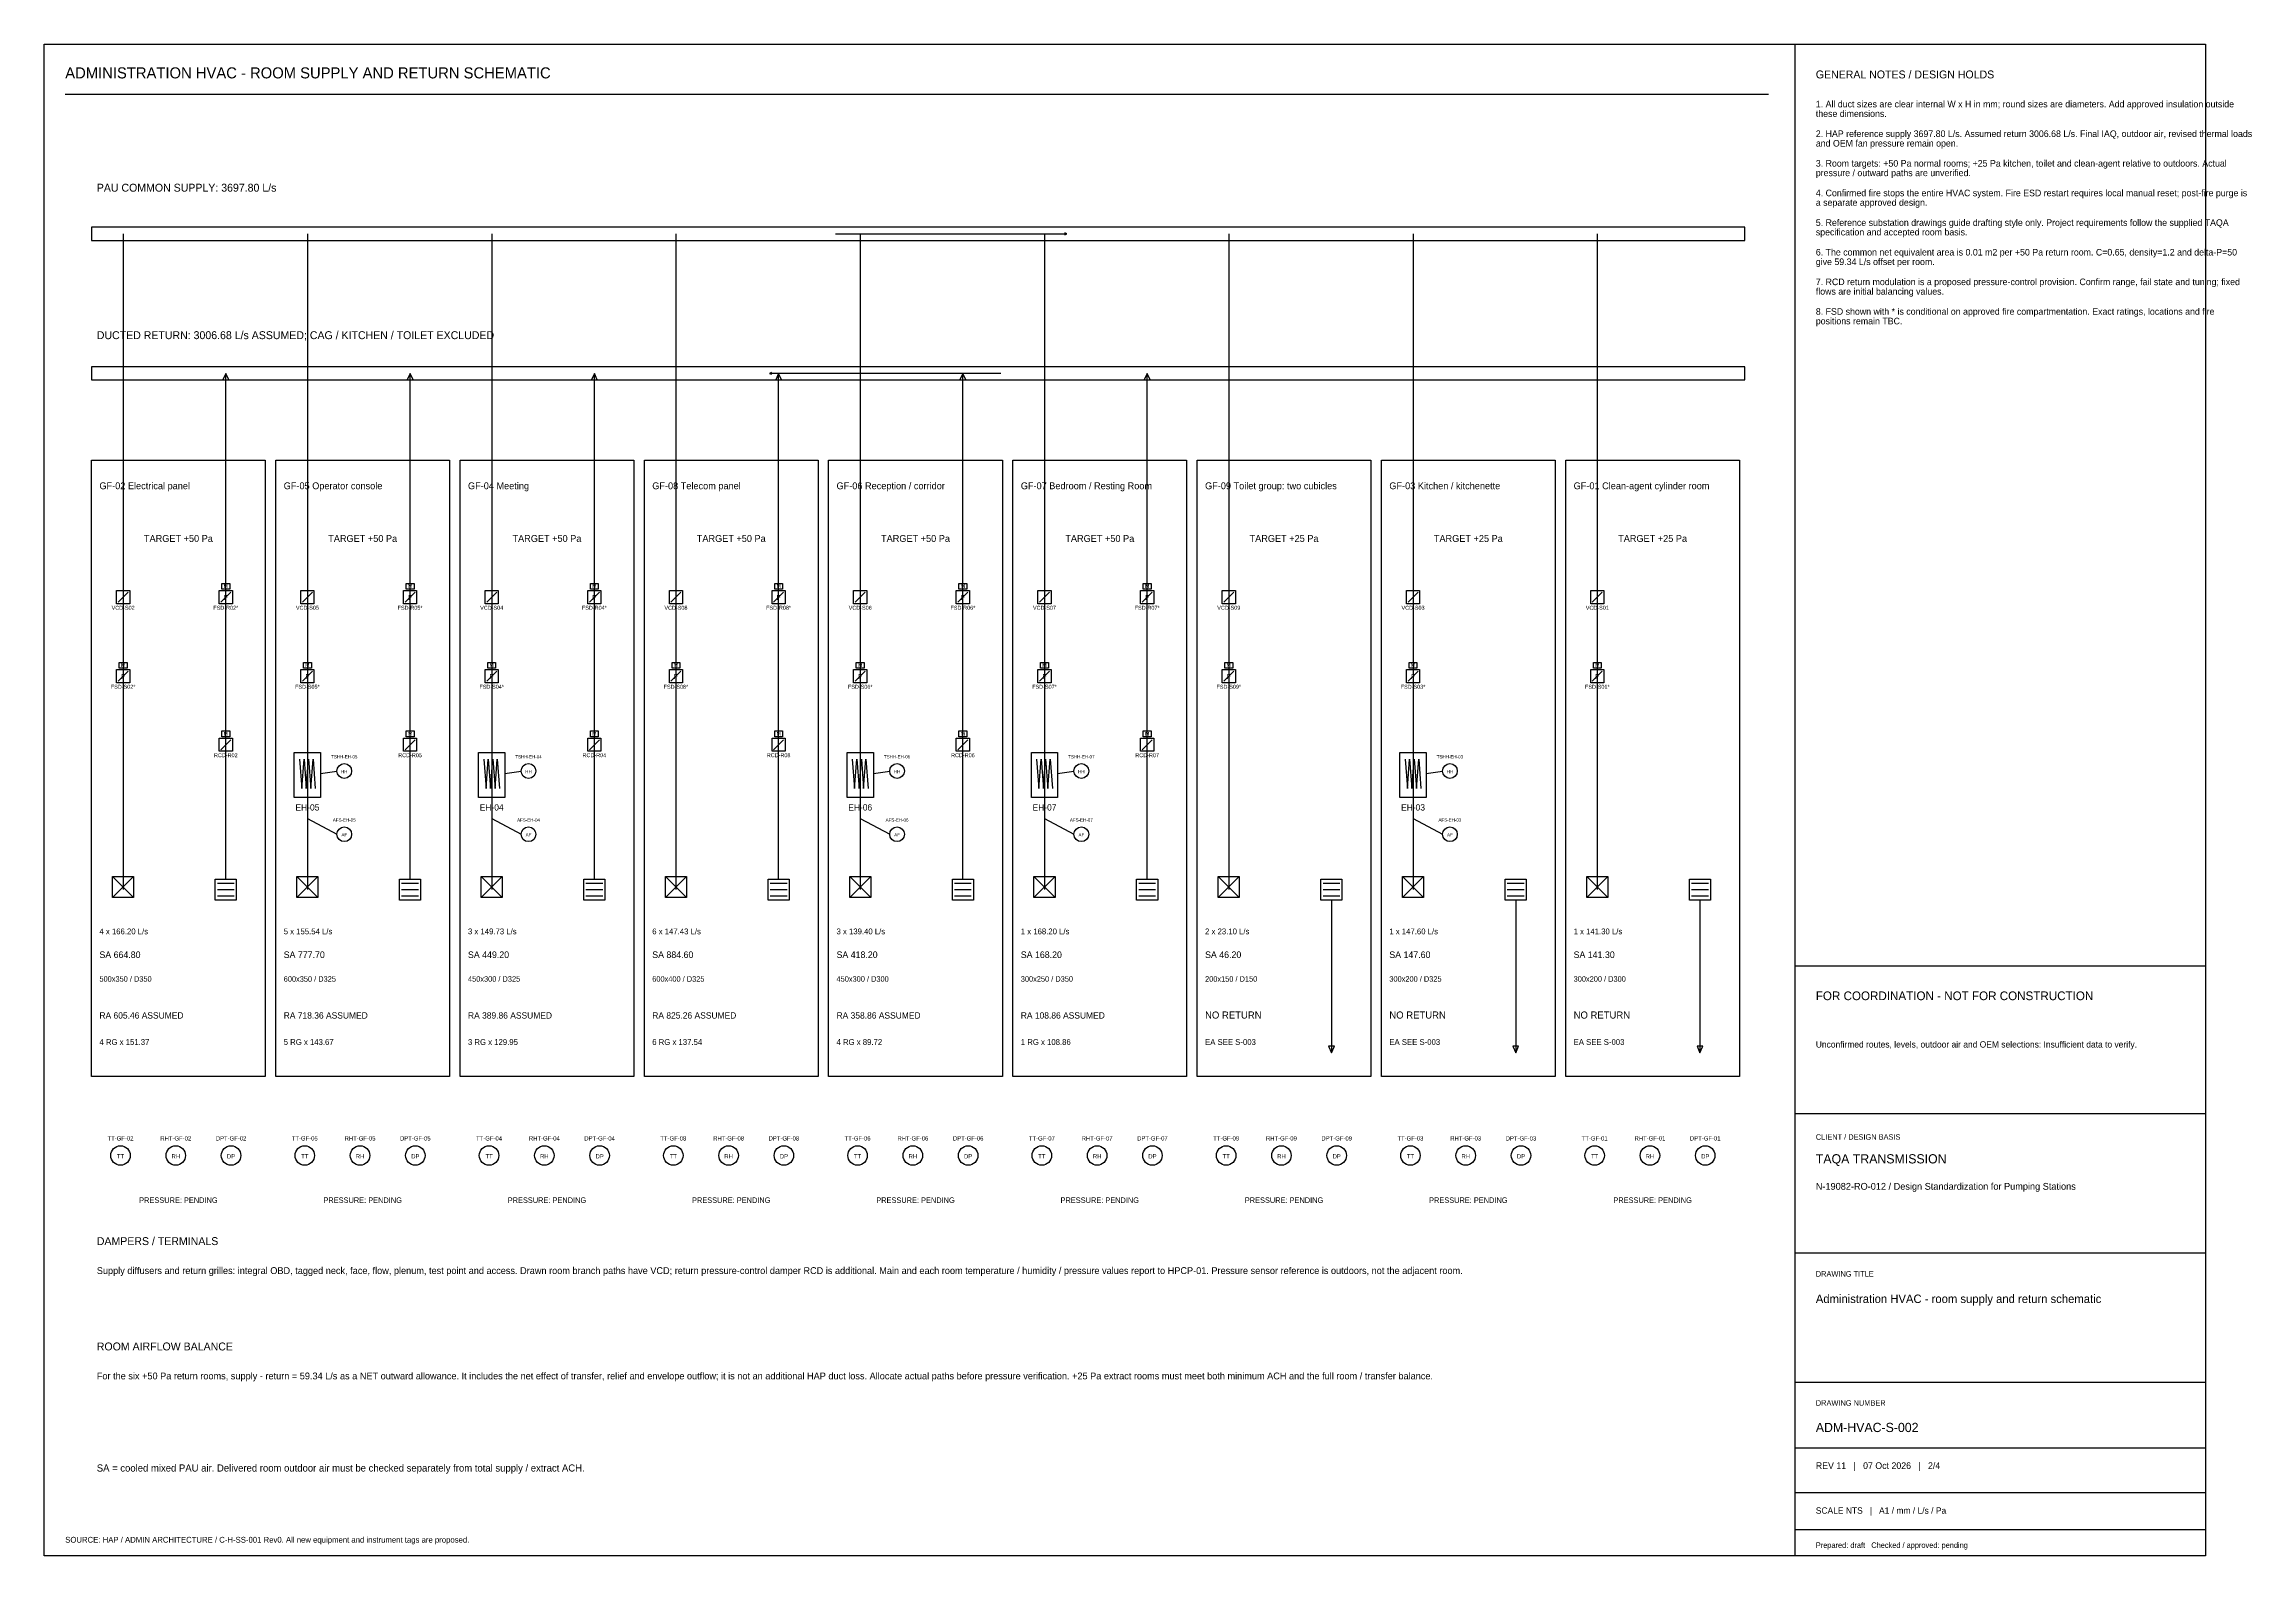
# Model space of a CAD drawing. Header units: millimetres. Extents: x 10 to 3549, y 10 to 584.
# Drawn here: x 910 to 1749, y 10 to 584 of the extents above; entities that cross this region are included whole.
import ezdxf
from ezdxf.enums import TextEntityAlignment as Align

# ---------------------------------------------------------------- set-up
doc = ezdxf.new("R2010")
doc.units = ezdxf.units.MM
for name, color, linetype, lineweight, true_color in [('M-DIM', 8, 'CONTINUOUS', 25, 0x5a5d63), ('M-EA', 30, 'CONTINUOUS', 25, 0xb14b15), ('M-INK', 7, 'CONTINUOUS', 25, 0x171c25), ('M-INST', 6, 'CONTINUOUS', 25, 0x764070), ('M-PENDING', 1, 'CONTINUOUS', 25, 0xa23a34), ('M-RA', 3, 'CONTINUOUS', 25, 0x1567bd), ('M-SA', 5, 'CONTINUOUS', 25, 0x239321)]:
    doc.layers.add(name, color=color, linetype=linetype, lineweight=lineweight, true_color=true_color)

msp = doc.modelspace()

# ---------------------------------------------------------------- linework, layer by layer
at = {"layer": 'M-DIM'}
for points in [[(928, 426), (994, 426), (994, 192), (928, 192)], [(998, 426), (1064, 426), (1064, 192), (998, 192)], [(1068, 426), (1134, 426), (1134, 192), (1068, 192)], [(1138, 426), (1204, 426), (1204, 192), (1138, 192)], [(1208, 426), (1274, 426), (1274, 192), (1208, 192)], [(1278, 426), (1344, 426), (1344, 192), (1278, 192)], [(1348, 426), (1414, 426), (1414, 192), (1348, 192)], [(1418, 426), (1484, 426), (1484, 192), (1418, 192)], [(1488, 426), (1554, 426), (1554, 192), (1488, 192)]]:
    msp.add_lwpolyline(points, close=True, dxfattribs=at)
at = {"layer": 'M-EA'}
for p, q in [((1007, 312.45), (1007.86, 301.4)), ((1007.86, 301.4), (1008.71, 312.45)), ((1008.71, 312.45), (1009.57, 301.4)), ((1009.57, 301.4), (1010.43, 312.45)), ((1010.43, 312.45), (1011.29, 301.4)), ((1011.29, 301.4), (1012.14, 312.45)), ((1012.14, 312.45), (1013, 301.4)), ((1077, 312.45), (1077.86, 301.4)), ((1077.86, 301.4), (1078.71, 312.45)), ((1078.71, 312.45), (1079.57, 301.4)), ((1079.57, 301.4), (1080.43, 312.45)), ((1080.43, 312.45), (1081.29, 301.4)), ((1081.29, 301.4), (1082.14, 312.45)), ((1082.14, 312.45), (1083, 301.4)), ((1217, 312.45), (1217.86, 301.4)), ((1217.86, 301.4), (1218.71, 312.45)), ((1218.71, 312.45), (1219.57, 301.4)), ((1219.57, 301.4), (1220.43, 312.45)), ((1220.43, 312.45), (1221.29, 301.4)), ((1221.29, 301.4), (1222.14, 312.45)), ((1222.14, 312.45), (1223, 301.4)), ((1287, 312.45), (1287.86, 301.4)), ((1287.86, 301.4), (1288.71, 312.45)), ((1288.71, 312.45), (1289.57, 301.4)), ((1289.57, 301.4), (1290.43, 312.45)), ((1290.43, 312.45), (1291.29, 301.4)), ((1291.29, 301.4), (1292.14, 312.45)), ((1292.14, 312.45), (1293, 301.4)), ((1427, 312.45), (1427.86, 301.4)), ((1427.86, 301.4), (1428.71, 312.45)), ((1428.71, 312.45), (1429.57, 301.4)), ((1429.57, 301.4), (1430.43, 312.45)), ((1430.43, 312.45), (1431.29, 301.4)), ((1431.29, 301.4), (1432.14, 312.45)), ((1432.14, 312.45), (1433, 301.4)), ((1395.8, 265.4), (1402.2, 265.4)), ((1395.8, 263), (1402.2, 263)), ((1395.8, 260.6), (1402.2, 260.6)), ((1465.8, 265.4), (1472.2, 265.4)), ((1465.8, 263), (1472.2, 263)), ((1465.8, 260.6), (1472.2, 260.6)), ((1535.8, 265.4), (1542.2, 265.4)), ((1535.8, 263), (1542.2, 263)), ((1535.8, 260.6), (1542.2, 260.6)), ((1399, 259), (1399, 201)), ((1469, 259), (1469, 201)), ((1539, 259), (1539, 201))]:
    msp.add_line(p, q, dxfattribs=at)
for points in [[(1395, 267), (1403, 267), (1403, 259), (1395, 259)], [(1465, 267), (1473, 267), (1473, 259), (1465, 259)], [(1535, 267), (1543, 267), (1543, 259), (1535, 259)], [(1399, 201), (1400.12, 203.5), (1397.88, 203.5)], [(1469, 201), (1470.12, 203.5), (1467.88, 203.5)], [(1539, 201), (1540.12, 203.5), (1537.88, 203.5)]]:
    msp.add_lwpolyline(points, close=True, dxfattribs=at)
at = {"layer": 'M-INK'}
for p, q in [((1575, 584), (1575, 10)), ((918, 565), (1565, 565)), ((1575, 234), (1731, 234)), ((1575, 178), (1731, 178)), ((1575, 125), (1731, 125)), ((1575, 76), (1731, 76)), ((1575, 51), (1731, 51)), ((1575, 34), (1731, 34)), ((1575, 20), (1731, 20))]:
    msp.add_line(p, q, dxfattribs=at)
msp.add_lwpolyline([(910, 584), (1731, 584), (1731, 10), (910, 10)], close=True, dxfattribs=at)
at = {"layer": 'M-INST'}
for p, q in [((1015, 307), (1021.2, 308)), ((1085, 307), (1091.2, 308)), ((1225, 307), (1231.2, 308)), ((1295, 307), (1301.2, 308)), ((1435, 307), (1441.2, 308)), ((1010, 290), (1021.2, 284)), ((1080, 290), (1091.2, 284)), ((1220, 290), (1231.2, 284)), ((1290, 290), (1301.2, 284)), ((1430, 290), (1441.2, 284))]:
    msp.add_line(p, q, dxfattribs=at)
for centre, radius in [((1024, 308), 2.8), ((1094, 308), 2.8), ((1234, 308), 2.8), ((1304, 308), 2.8), ((1444, 308), 2.8), ((1024, 284), 2.8), ((1094, 284), 2.8), ((1234, 284), 2.8), ((1304, 284), 2.8), ((1444, 284), 2.8), ((939, 162), 3.7), ((960, 162), 3.7), ((981, 162), 3.7), ((1009, 162), 3.7), ((1030, 162), 3.7), ((1051, 162), 3.7), ((1079, 162), 3.7), ((1100, 162), 3.7), ((1121, 162), 3.7), ((1149, 162), 3.7), ((1170, 162), 3.7), ((1191, 162), 3.7), ((1219, 162), 3.7), ((1240, 162), 3.7), ((1261, 162), 3.7), ((1289, 162), 3.7), ((1310, 162), 3.7), ((1331, 162), 3.7), ((1359, 162), 3.7), ((1380, 162), 3.7), ((1401, 162), 3.7), ((1429, 162), 3.7), ((1450, 162), 3.7), ((1471, 162), 3.7), ((1499, 162), 3.7), ((1520, 162), 3.7), ((1541, 162), 3.7)]:
    msp.add_circle(centre, radius, dxfattribs=at)
at = {"layer": 'M-RA'}
for p, q in [((979, 267), (979, 459)), ((1049, 267), (1049, 459)), ((1119, 267), (1119, 459)), ((1273.4, 459), (1185.48, 459)), ((1189, 267), (1189, 459)), ((1259, 267), (1259, 459)), ((1329, 267), (1329, 459)), ((977.1, 372.1), (980.9, 375.9)), ((1047.1, 372.1), (1050.9, 375.9)), ((1117.1, 372.1), (1120.9, 375.9)), ((1187.1, 372.1), (1190.9, 375.9)), ((1257.1, 372.1), (1260.9, 375.9)), ((1327.1, 372.1), (1330.9, 375.9)), ((977.1, 316.1), (980.9, 319.9)), ((1047.1, 316.1), (1050.9, 319.9)), ((1117.1, 316.1), (1120.9, 319.9)), ((1187.1, 316.1), (1190.9, 319.9)), ((1257.1, 316.1), (1260.9, 319.9)), ((1327.1, 316.1), (1330.9, 319.9)), ((975.8, 265.4), (982.2, 265.4)), ((975.8, 263), (982.2, 263)), ((975.8, 260.6), (982.2, 260.6)), ((1045.8, 265.4), (1052.2, 265.4)), ((1045.8, 263), (1052.2, 263)), ((1045.8, 260.6), (1052.2, 260.6)), ((1115.8, 265.4), (1122.2, 265.4)), ((1115.8, 263), (1122.2, 263)), ((1115.8, 260.6), (1122.2, 260.6)), ((1185.8, 265.4), (1192.2, 265.4)), ((1185.8, 263), (1192.2, 263)), ((1185.8, 260.6), (1192.2, 260.6)), ((1255.8, 265.4), (1262.2, 265.4)), ((1255.8, 263), (1262.2, 263)), ((1255.8, 260.6), (1262.2, 260.6)), ((1325.8, 265.4), (1332.2, 265.4)), ((1325.8, 263), (1332.2, 263)), ((1325.8, 260.6), (1332.2, 260.6))]:
    msp.add_line(p, q, dxfattribs=at)
for points in [[(1556, 461.5), (928, 461.5), (928, 456.5), (1556, 456.5)], [(979, 459), (977.88, 456.5), (980.12, 456.5)], [(1049, 459), (1047.88, 456.5), (1050.12, 456.5)], [(1119, 459), (1117.88, 456.5), (1120.12, 456.5)], [(1185.48, 459), (1186.28, 458.64), (1186.28, 459.36)], [(1189, 459), (1187.88, 456.5), (1190.12, 456.5)], [(1259, 459), (1257.88, 456.5), (1260.12, 456.5)], [(1329, 459), (1327.88, 456.5), (1330.12, 456.5)], [(977.5, 379.25), (980.5, 379.25), (980.5, 377), (977.5, 377)], [(1047.5, 379.25), (1050.5, 379.25), (1050.5, 377), (1047.5, 377)], [(1117.5, 379.25), (1120.5, 379.25), (1120.5, 377), (1117.5, 377)], [(1187.5, 379.25), (1190.5, 379.25), (1190.5, 377), (1187.5, 377)], [(1257.5, 379.25), (1260.5, 379.25), (1260.5, 377), (1257.5, 377)], [(1327.5, 379.25), (1330.5, 379.25), (1330.5, 377), (1327.5, 377)], [(976.5, 376.5), (981.5, 376.5), (981.5, 371.5), (976.5, 371.5)], [(1046.5, 376.5), (1051.5, 376.5), (1051.5, 371.5), (1046.5, 371.5)], [(1116.5, 376.5), (1121.5, 376.5), (1121.5, 371.5), (1116.5, 371.5)], [(1186.5, 376.5), (1191.5, 376.5), (1191.5, 371.5), (1186.5, 371.5)], [(1256.5, 376.5), (1261.5, 376.5), (1261.5, 371.5), (1256.5, 371.5)], [(1326.5, 376.5), (1331.5, 376.5), (1331.5, 371.5), (1326.5, 371.5)], [(976.5, 320.5), (981.5, 320.5), (981.5, 315.5), (976.5, 315.5)], [(977.5, 323.25), (980.5, 323.25), (980.5, 321), (977.5, 321)], [(1046.5, 320.5), (1051.5, 320.5), (1051.5, 315.5), (1046.5, 315.5)], [(1047.5, 323.25), (1050.5, 323.25), (1050.5, 321), (1047.5, 321)], [(1116.5, 320.5), (1121.5, 320.5), (1121.5, 315.5), (1116.5, 315.5)], [(1117.5, 323.25), (1120.5, 323.25), (1120.5, 321), (1117.5, 321)], [(1186.5, 320.5), (1191.5, 320.5), (1191.5, 315.5), (1186.5, 315.5)], [(1187.5, 323.25), (1190.5, 323.25), (1190.5, 321), (1187.5, 321)], [(1256.5, 320.5), (1261.5, 320.5), (1261.5, 315.5), (1256.5, 315.5)], [(1257.5, 323.25), (1260.5, 323.25), (1260.5, 321), (1257.5, 321)], [(1326.5, 320.5), (1331.5, 320.5), (1331.5, 315.5), (1326.5, 315.5)], [(1327.5, 323.25), (1330.5, 323.25), (1330.5, 321), (1327.5, 321)], [(975, 267), (983, 267), (983, 259), (975, 259)], [(1045, 267), (1053, 267), (1053, 259), (1045, 259)], [(1115, 267), (1123, 267), (1123, 259), (1115, 259)], [(1185, 267), (1193, 267), (1193, 259), (1185, 259)], [(1255, 267), (1263, 267), (1263, 259), (1255, 259)], [(1325, 267), (1333, 267), (1333, 259), (1325, 259)]]:
    msp.add_lwpolyline(points, close=True, dxfattribs=at)
at = {"layer": 'M-SA'}
for p, q in [((940, 512), (940, 263)), ((1010, 512), (1010, 263)), ((1080, 512), (1080, 263)), ((1150, 512), (1150, 263)), ((1210.6, 512), (1298.52, 512)), ((1220, 512), (1220, 263)), ((1290, 512), (1290, 263)), ((1360, 512), (1360, 263)), ((1430, 512), (1430, 263)), ((1500, 512), (1500, 263)), ((938.1, 372.1), (941.9, 375.9)), ((1008.1, 372.1), (1011.9, 375.9)), ((1078.1, 372.1), (1081.9, 375.9)), ((1148.1, 372.1), (1151.9, 375.9)), ((1218.1, 372.1), (1221.9, 375.9)), ((1288.1, 372.1), (1291.9, 375.9)), ((1358.1, 372.1), (1361.9, 375.9)), ((1428.1, 372.1), (1431.9, 375.9)), ((1498.1, 372.1), (1501.9, 375.9)), ((938.1, 342.1), (941.9, 345.9)), ((1008.1, 342.1), (1011.9, 345.9)), ((1078.1, 342.1), (1081.9, 345.9)), ((1148.1, 342.1), (1151.9, 345.9)), ((1218.1, 342.1), (1221.9, 345.9)), ((1288.1, 342.1), (1291.9, 345.9)), ((1358.1, 342.1), (1361.9, 345.9)), ((1428.1, 342.1), (1431.9, 345.9)), ((1498.1, 342.1), (1501.9, 345.9)), ((936, 268), (944, 260)), ((936, 260), (944, 268)), ((1006, 268), (1014, 260)), ((1006, 260), (1014, 268)), ((1076, 268), (1084, 260)), ((1076, 260), (1084, 268)), ((1146, 268), (1154, 260)), ((1146, 260), (1154, 268)), ((1216, 268), (1224, 260)), ((1216, 260), (1224, 268)), ((1286, 268), (1294, 260)), ((1286, 260), (1294, 268)), ((1356, 268), (1364, 260)), ((1356, 260), (1364, 268)), ((1426, 268), (1434, 260)), ((1426, 260), (1434, 268)), ((1496, 268), (1504, 260)), ((1496, 260), (1504, 268))]:
    msp.add_line(p, q, dxfattribs=at)
for points in [[(928, 509.5), (1556, 509.5), (1556, 514.5), (928, 514.5)], [(1298.52, 512), (1297.72, 512.36), (1297.72, 511.64)], [(937.5, 376.5), (942.5, 376.5), (942.5, 371.5), (937.5, 371.5)], [(1007.5, 376.5), (1012.5, 376.5), (1012.5, 371.5), (1007.5, 371.5)], [(1077.5, 376.5), (1082.5, 376.5), (1082.5, 371.5), (1077.5, 371.5)], [(1147.5, 376.5), (1152.5, 376.5), (1152.5, 371.5), (1147.5, 371.5)], [(1217.5, 376.5), (1222.5, 376.5), (1222.5, 371.5), (1217.5, 371.5)], [(1287.5, 376.5), (1292.5, 376.5), (1292.5, 371.5), (1287.5, 371.5)], [(1357.5, 376.5), (1362.5, 376.5), (1362.5, 371.5), (1357.5, 371.5)], [(1427.5, 376.5), (1432.5, 376.5), (1432.5, 371.5), (1427.5, 371.5)], [(1497.5, 376.5), (1502.5, 376.5), (1502.5, 371.5), (1497.5, 371.5)], [(937.5, 346.5), (942.5, 346.5), (942.5, 341.5), (937.5, 341.5)], [(938.5, 349.25), (941.5, 349.25), (941.5, 347), (938.5, 347)], [(1007.5, 346.5), (1012.5, 346.5), (1012.5, 341.5), (1007.5, 341.5)], [(1008.5, 349.25), (1011.5, 349.25), (1011.5, 347), (1008.5, 347)], [(1077.5, 346.5), (1082.5, 346.5), (1082.5, 341.5), (1077.5, 341.5)], [(1078.5, 349.25), (1081.5, 349.25), (1081.5, 347), (1078.5, 347)], [(1147.5, 346.5), (1152.5, 346.5), (1152.5, 341.5), (1147.5, 341.5)], [(1148.5, 349.25), (1151.5, 349.25), (1151.5, 347), (1148.5, 347)], [(1217.5, 346.5), (1222.5, 346.5), (1222.5, 341.5), (1217.5, 341.5)], [(1218.5, 349.25), (1221.5, 349.25), (1221.5, 347), (1218.5, 347)], [(1287.5, 346.5), (1292.5, 346.5), (1292.5, 341.5), (1287.5, 341.5)], [(1288.5, 349.25), (1291.5, 349.25), (1291.5, 347), (1288.5, 347)], [(1357.5, 346.5), (1362.5, 346.5), (1362.5, 341.5), (1357.5, 341.5)], [(1358.5, 349.25), (1361.5, 349.25), (1361.5, 347), (1358.5, 347)], [(1427.5, 346.5), (1432.5, 346.5), (1432.5, 341.5), (1427.5, 341.5)], [(1428.5, 349.25), (1431.5, 349.25), (1431.5, 347), (1428.5, 347)], [(1497.5, 346.5), (1502.5, 346.5), (1502.5, 341.5), (1497.5, 341.5)], [(1498.5, 349.25), (1501.5, 349.25), (1501.5, 347), (1498.5, 347)], [(1005, 315), (1015, 315), (1015, 298), (1005, 298)], [(1075, 315), (1085, 315), (1085, 298), (1075, 298)], [(1215, 315), (1225, 315), (1225, 298), (1215, 298)], [(1285, 315), (1295, 315), (1295, 298), (1285, 298)], [(1425, 315), (1435, 315), (1435, 298), (1425, 298)], [(936, 268), (944, 268), (944, 260), (936, 260)], [(1006, 268), (1014, 268), (1014, 260), (1006, 260)], [(1076, 268), (1084, 268), (1084, 260), (1076, 260)], [(1146, 268), (1154, 268), (1154, 260), (1146, 260)], [(1216, 268), (1224, 268), (1224, 260), (1216, 260)], [(1286, 268), (1294, 268), (1294, 260), (1286, 260)], [(1356, 268), (1364, 268), (1364, 260), (1356, 260)], [(1426, 268), (1434, 268), (1434, 260), (1426, 260)], [(1496, 268), (1504, 268), (1504, 260), (1496, 260)]]:
    msp.add_lwpolyline(points, close=True, dxfattribs=at)

# ---------------------------------------------------------------- texts
at = {"layer": 'M-DIM'}
for s, height, p in [('CLIENT / DESIGN BASIS', 2.1, (1583, 168)), ('DRAWING TITLE', 2.1, (1583, 116)), ('DRAWING NUMBER', 2.1, (1583, 67)), ('SOURCE: HAP / ADMIN ARCHITECTURE / C-H-SS-001 Rev0. All new equipment and instrument tags are proposed.', 2.2, (918, 15)), ('Prepared: draft   Checked / approved: pending', 2.1, (1583, 13))]:
    msp.add_text(s, height=height, dxfattribs=at).set_placement(p)
at = {"layer": 'M-EA'}
for s, p in [('EH-05', (1010, 293)), ('EH-04', (1080, 293)), ('EH-06', (1220, 293)), ('EH-07', (1290, 293)), ('EH-03', (1430, 293))]:
    msp.add_text(s, height=2.4, dxfattribs=at).set_placement(p, align=Align.CENTER)
for s, height, p in [('NO RETURN', 2.7, (1351, 214)), ('NO RETURN', 2.7, (1421, 214)), ('NO RETURN', 2.7, (1491, 214)), ('EA SEE S-003', 2.2, (1351, 204)), ('EA SEE S-003', 2.2, (1421, 204)), ('EA SEE S-003', 2.2, (1491, 204))]:
    msp.add_text(s, height=height, dxfattribs=at).set_placement(p)
at = {"layer": 'M-INK'}
for s, height, p in [('ADMINISTRATION HVAC - ROOM SUPPLY AND RETURN SCHEMATIC', 4.2, (918, 571)), ('GENERAL NOTES / DESIGN HOLDS', 3, (1583, 571)), ('1. All duct sizes are clear internal W x H in mm; round sizes are diameters. Add approved insulation outside', 2.5, (1583, 560)), ('these dimensions.', 2.5, (1583, 556.38)), ('and OEM fan pressure remain open.', 2.5, (1583, 545.12)), ('2. HAP reference supply 3697.80 L/s. Assumed return 3006.68 L/s. Final IAQ, outdoor air, revised thermal loads', 2.5, (1583, 548.75)), ('3. Room targets: +50 Pa normal rooms; +25 Pa kitchen, toilet and clean-agent relative to outdoors. Actual', 2.5, (1583, 537.5)), ('4. Confirmed fire stops the entire HVAC system. Fire ESD restart requires local manual reset; post-fire purge is', 2.5, (1583, 526.25)), ('pressure / outward paths are unverified.', 2.5, (1583, 533.88)), ('a separate approved design.', 2.5, (1583, 522.62)), ('specification and accepted room basis.', 2.5, (1583, 511.38)), ('5. Reference substation drawings guide drafting style only. Project requirements follow the supplied TAQA', 2.5, (1583, 515)), ('6. The common net equivalent area is 0.01 m2 per +50 Pa return room. C=0.65, density=1.2 and delta-P=50', 2.5, (1583, 503.75)), ('give 59.34 L/s offset per room.', 2.5, (1583, 500.12)), ('7. RCD return modulation is a proposed pressure-control provision. Confirm range, fail state and tuning; fixed', 2.5, (1583, 492.5)), ('flows are initial balancing values.', 2.5, (1583, 488.88)), ('8. FSD shown with * is conditional on approved fire compartmentation. Exact ratings, locations and fire', 2.5, (1583, 481.25)), ('positions remain TBC.', 2.5, (1583, 477.62)), ('GF-02 Electrical panel', 2.6, (931, 415)), ('GF-05 Operator console', 2.6, (1001, 415)), ('GF-04 Meeting', 2.6, (1071, 415)), ('GF-08 Telecom panel', 2.6, (1141, 415)), ('GF-06 Reception / corridor', 2.6, (1211, 415)), ('GF-07 Bedroom / Resting Room', 2.6, (1281, 415)), ('GF-09 Toilet group: two cubicles', 2.6, (1351, 415)), ('GF-03 Kitchen / kitchenette', 2.6, (1421, 415)), ('GF-01 Clean-agent cylinder room', 2.6, (1491, 415)), ('TAQA TRANSMISSION', 3.5, (1583, 159)), ('N-19082-RO-012 / Design Standardization for Pumping Stations', 2.6, (1583, 149)), ('DAMPERS / TERMINALS', 3, (930, 128)), ('Supply diffusers and return grilles: integral OBD, tagged neck, face, flow, plenum, test point and access. Drawn room branch paths have VCD; return pressure-control damper RCD is additional. Main and each room temperature / humidity / pressure values report to HPCP-01. Pressure sensor reference is outdoors, not the adjacent room.', 2.6, (930, 117)), ('Administration HVAC - room supply and return schematic', 3.2, (1583, 106)), ('ROOM AIRFLOW BALANCE', 3, (930, 88)), ('For the six +50 Pa return rooms, supply - return = 59.34 L/s as a NET outward allowance. It includes the net effect of transfer, relief and envelope outflow; it is not an additional HAP duct loss. Allocate actual paths before pressure verification. +25 Pa extract rooms must meet both minimum ACH and the full room / transfer balance.', 2.6, (930, 77)), ('ADM-HVAC-S-002', 3.5, (1583, 57)), ('REV 11   |   07 Oct 2026   |   2/4', 2.5, (1583, 43)), ('SCALE NTS   |   A1 / mm / L/s / Pa', 2.4, (1583, 26))]:
    msp.add_text(s, height=height, dxfattribs=at).set_placement(p)
at = {"layer": 'M-INST'}
for s, height, p in [('TARGET +50 Pa', 2.6, (961, 395)), ('TARGET +50 Pa', 2.6, (1031, 395)), ('TARGET +50 Pa', 2.6, (1101, 395)), ('TARGET +50 Pa', 2.6, (1171, 395)), ('TARGET +50 Pa', 2.6, (1241, 395)), ('TARGET +50 Pa', 2.6, (1311, 395)), ('TARGET +25 Pa', 2.6, (1381, 395)), ('TARGET +25 Pa', 2.6, (1451, 395)), ('TARGET +25 Pa', 2.6, (1521, 395)), ('TSHH-EH-05', 1.232, (1024, 312.8)), ('TSHH-EH-04', 1.232, (1094, 312.8)), ('TSHH-EH-06', 1.232, (1234, 312.8)), ('TSHH-EH-07', 1.232, (1304, 312.8)), ('TSHH-EH-03', 1.232, (1444, 312.8)), ('HH', 1.232, (1024, 307.16)), ('HH', 1.232, (1094, 307.16)), ('HH', 1.232, (1234, 307.16)), ('HH', 1.232, (1304, 307.16)), ('HH', 1.232, (1444, 307.16)), ('AFS-EH-05', 1.232, (1024, 288.8)), ('AFS-EH-04', 1.232, (1094, 288.8)), ('AFS-EH-06', 1.232, (1234, 288.8)), ('AFS-EH-07', 1.232, (1304, 288.8)), ('AFS-EH-03', 1.232, (1444, 288.8)), ('AF', 1.232, (1024, 283.16)), ('AF', 1.232, (1094, 283.16)), ('AF', 1.232, (1234, 283.16)), ('AF', 1.232, (1304, 283.16)), ('AF', 1.232, (1444, 283.16)), ('TT-GF-02', 1.628, (939, 167.7)), ('RHT-GF-02', 1.628, (960, 167.7)), ('DPT-GF-02', 1.628, (981, 167.7)), ('TT-GF-05', 1.628, (1009, 167.7)), ('RHT-GF-05', 1.628, (1030, 167.7)), ('DPT-GF-05', 1.628, (1051, 167.7)), ('TT-GF-04', 1.628, (1079, 167.7)), ('RHT-GF-04', 1.628, (1100, 167.7)), ('DPT-GF-04', 1.628, (1121, 167.7)), ('TT-GF-08', 1.628, (1149, 167.7)), ('RHT-GF-08', 1.628, (1170, 167.7)), ('DPT-GF-08', 1.628, (1191, 167.7)), ('TT-GF-06', 1.628, (1219, 167.7)), ('RHT-GF-06', 1.628, (1240, 167.7)), ('DPT-GF-06', 1.628, (1261, 167.7)), ('TT-GF-07', 1.628, (1289, 167.7)), ('RHT-GF-07', 1.628, (1310, 167.7)), ('DPT-GF-07', 1.628, (1331, 167.7)), ('TT-GF-09', 1.628, (1359, 167.7)), ('RHT-GF-09', 1.628, (1380, 167.7)), ('DPT-GF-09', 1.628, (1401, 167.7)), ('TT-GF-03', 1.628, (1429, 167.7)), ('RHT-GF-03', 1.628, (1450, 167.7)), ('DPT-GF-03', 1.628, (1471, 167.7)), ('TT-GF-01', 1.628, (1499, 167.7)), ('RHT-GF-01', 1.628, (1520, 167.7)), ('DPT-GF-01', 1.628, (1541, 167.7)), ('TT', 1.628, (939, 160.89)), ('RH', 1.628, (960, 160.89)), ('DP', 1.628, (981, 160.89)), ('TT', 1.628, (1009, 160.89)), ('RH', 1.628, (1030, 160.89)), ('DP', 1.628, (1051, 160.89)), ('TT', 1.628, (1079, 160.89)), ('RH', 1.628, (1100, 160.89)), ('DP', 1.628, (1121, 160.89)), ('TT', 1.628, (1149, 160.89)), ('RH', 1.628, (1170, 160.89)), ('DP', 1.628, (1191, 160.89)), ('TT', 1.628, (1219, 160.89)), ('RH', 1.628, (1240, 160.89)), ('DP', 1.628, (1261, 160.89)), ('TT', 1.628, (1289, 160.89)), ('RH', 1.628, (1310, 160.89)), ('DP', 1.628, (1331, 160.89)), ('TT', 1.628, (1359, 160.89)), ('RH', 1.628, (1380, 160.89)), ('DP', 1.628, (1401, 160.89)), ('TT', 1.628, (1429, 160.89)), ('RH', 1.628, (1450, 160.89)), ('DP', 1.628, (1471, 160.89)), ('TT', 1.628, (1499, 160.89)), ('RH', 1.628, (1520, 160.89)), ('DP', 1.628, (1541, 160.89)), ('PRESSURE: PENDING', 2.1, (961, 144)), ('PRESSURE: PENDING', 2.1, (1031, 144)), ('PRESSURE: PENDING', 2.1, (1101, 144)), ('PRESSURE: PENDING', 2.1, (1171, 144)), ('PRESSURE: PENDING', 2.1, (1241, 144)), ('PRESSURE: PENDING', 2.1, (1311, 144)), ('PRESSURE: PENDING', 2.1, (1381, 144)), ('PRESSURE: PENDING', 2.1, (1451, 144)), ('PRESSURE: PENDING', 2.1, (1521, 144))]:
    msp.add_text(s, height=height, dxfattribs=at).set_placement(p, align=Align.CENTER)
at = {"layer": 'M-PENDING'}
for p in [(979, 372.9), (1049, 372.9), (1119, 372.9), (1189, 372.9), (1259, 372.9), (1329, 372.9), (940, 342.9), (1010, 342.9), (1080, 342.9), (1150, 342.9), (1220, 342.9), (1290, 342.9), (1360, 342.9), (1430, 342.9), (1500, 342.9)]:
    msp.add_text('F', height=1.9, dxfattribs=at).set_placement(p, align=Align.CENTER)
for s, height, p in [('FOR COORDINATION - NOT FOR CONSTRUCTION', 3.3, (1583, 221)), ('Unconfirmed routes, levels, outdoor air and OEM selections: Insufficient data to verify.', 2.4, (1583, 203)), ('SA = cooled mixed PAU air. Delivered room outdoor air must be checked separately from total supply / extract ACH.', 2.7, (930, 42))]:
    msp.add_text(s, height=height, dxfattribs=at).set_placement(p)
at = {"layer": 'M-RA'}
for s, height, p in [('DUCTED RETURN: 3006.68 L/s ASSUMED; CAG / KITCHEN / TOILET EXCLUDED', 3, (930, 472)), ('RA 605.46 ASSUMED', 2.4, (931, 214)), ('RA 718.36 ASSUMED', 2.4, (1001, 214)), ('RA 389.86 ASSUMED', 2.4, (1071, 214)), ('RA 825.26 ASSUMED', 2.4, (1141, 214)), ('RA 358.86 ASSUMED', 2.4, (1211, 214)), ('RA 108.86 ASSUMED', 2.4, (1281, 214)), ('4 RG x 151.37', 2.2, (931, 204)), ('5 RG x 143.67', 2.2, (1001, 204)), ('3 RG x 129.95', 2.2, (1071, 204)), ('6 RG x 137.54', 2.2, (1141, 204)), ('4 RG x 89.72', 2.2, (1211, 204)), ('1 RG x 108.86', 2.2, (1281, 204))]:
    msp.add_text(s, height=height, dxfattribs=at).set_placement(p)
for s, height, p in [('M', 1.4, (979, 377.45)), ('M', 1.4, (1049, 377.45)), ('M', 1.4, (1119, 377.45)), ('M', 1.4, (1189, 377.45)), ('M', 1.4, (1259, 377.45)), ('M', 1.4, (1329, 377.45)), ('FSD-R02*', 1.5, (979, 369.25)), ('FSD-R05*', 1.5, (1049, 369.25)), ('FSD-R04*', 1.5, (1119, 369.25)), ('FSD-R08*', 1.5, (1189, 369.25)), ('FSD-R06*', 1.5, (1259, 369.25)), ('FSD-R07*', 1.5, (1329, 369.25)), ('M', 1.4, (979, 321.45)), ('M', 1.4, (1049, 321.45)), ('M', 1.4, (1119, 321.45)), ('M', 1.4, (1189, 321.45)), ('M', 1.4, (1259, 321.45)), ('M', 1.4, (1329, 321.45)), ('RCD-R02', 1.5, (979, 313.25)), ('RCD-R05', 1.5, (1049, 313.25)), ('RCD-R04', 1.5, (1119, 313.25)), ('RCD-R08', 1.5, (1189, 313.25)), ('RCD-R06', 1.5, (1259, 313.25)), ('RCD-R07', 1.5, (1329, 313.25))]:
    msp.add_text(s, height=height, dxfattribs=at).set_placement(p, align=Align.CENTER)
at = {"layer": 'M-SA'}
for s, height, p in [('PAU COMMON SUPPLY: 3697.80 L/s', 3, (930, 528)), ('4 x 166.20 L/s', 2.2, (931, 246)), ('5 x 155.54 L/s', 2.2, (1001, 246)), ('3 x 149.73 L/s', 2.2, (1071, 246)), ('6 x 147.43 L/s', 2.2, (1141, 246)), ('3 x 139.40 L/s', 2.2, (1211, 246)), ('1 x 168.20 L/s', 2.2, (1281, 246)), ('2 x 23.10 L/s', 2.2, (1351, 246)), ('1 x 147.60 L/s', 2.2, (1421, 246)), ('1 x 141.30 L/s', 2.2, (1491, 246)), ('SA 664.80', 2.5, (931, 237)), ('SA 777.70', 2.5, (1001, 237)), ('SA 449.20', 2.5, (1071, 237)), ('SA 884.60', 2.5, (1141, 237)), ('SA 418.20', 2.5, (1211, 237)), ('SA 168.20', 2.5, (1281, 237)), ('SA 46.20', 2.5, (1351, 237)), ('SA 147.60', 2.5, (1421, 237)), ('SA 141.30', 2.5, (1491, 237)), ('500x350 / D350', 2.1, (931, 228)), ('600x350 / D325', 2.1, (1001, 228)), ('450x300 / D325', 2.1, (1071, 228)), ('600x400 / D325', 2.1, (1141, 228)), ('450x300 / D300', 2.1, (1211, 228)), ('300x250 / D350', 2.1, (1281, 228)), ('200x150 / D150', 2.1, (1351, 228)), ('300x200 / D325', 2.1, (1421, 228)), ('300x200 / D300', 2.1, (1491, 228))]:
    msp.add_text(s, height=height, dxfattribs=at).set_placement(p)
for s, height, p in [('VCD-S02', 1.5, (940, 369.25)), ('VCD-S05', 1.5, (1010, 369.25)), ('VCD-S04', 1.5, (1080, 369.25)), ('VCD-S08', 1.5, (1150, 369.25)), ('VCD-S06', 1.5, (1220, 369.25)), ('VCD-S07', 1.5, (1290, 369.25)), ('VCD-S09', 1.5, (1360, 369.25)), ('VCD-S03', 1.5, (1430, 369.25)), ('VCD-S01', 1.5, (1500, 369.25)), ('M', 1.4, (940, 347.45)), ('M', 1.4, (1010, 347.45)), ('M', 1.4, (1080, 347.45)), ('M', 1.4, (1150, 347.45)), ('M', 1.4, (1220, 347.45)), ('M', 1.4, (1290, 347.45)), ('M', 1.4, (1360, 347.45)), ('M', 1.4, (1430, 347.45)), ('M', 1.4, (1500, 347.45)), ('FSD-S02*', 1.5, (940, 339.25)), ('FSD-S05*', 1.5, (1010, 339.25)), ('FSD-S04*', 1.5, (1080, 339.25)), ('FSD-S08*', 1.5, (1150, 339.25)), ('FSD-S06*', 1.5, (1220, 339.25)), ('FSD-S07*', 1.5, (1290, 339.25)), ('FSD-S09*', 1.5, (1360, 339.25)), ('FSD-S03*', 1.5, (1430, 339.25)), ('FSD-S01*', 1.5, (1500, 339.25))]:
    msp.add_text(s, height=height, dxfattribs=at).set_placement(p, align=Align.CENTER)

doc.saveas('drawing.dxf')
